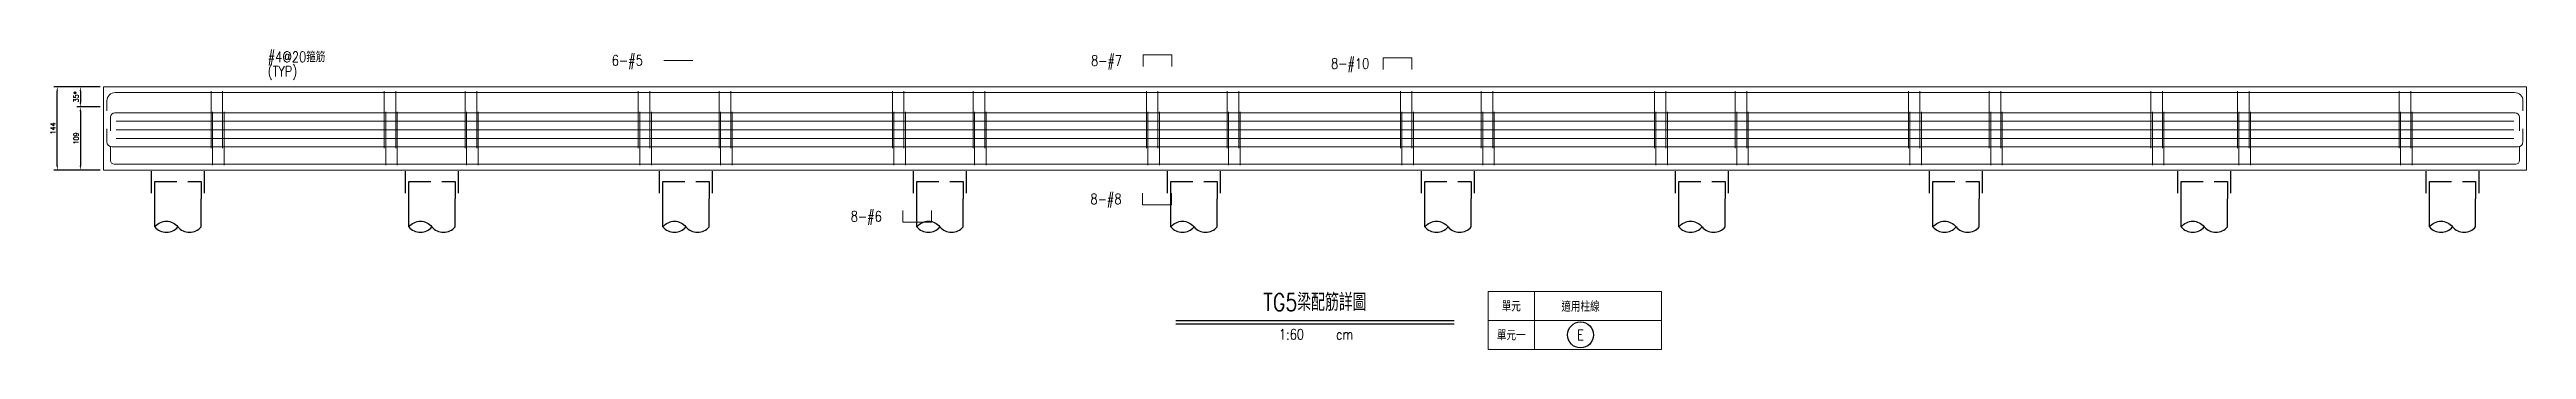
# Model space of a CAD drawing. Extents: x -4754 to 4976, y -19960 to 3841.
# Drawn here: x -359 to 3932, y -4199 to -3681 of the extents above; entities that cross this region are included whole.
import ezdxf
from ezdxf.enums import TextEntityAlignment as Align

# ---------------------------------------------------------------- set-up
doc = ezdxf.new("R2010")
doc.units = 0
doc.header["$LTSCALE"] = 3
doc.linetypes.add('DASHED', pattern=[19.05, 12.7, -6.35])
doc.layers.get('0').update_dxf_attribs({"linetype": 'CONTINUOUS'})
doc.layers.add('HB_0', color=7, linetype='CONTINUOUS', transparency=0.5)
for name, color, linetype in [('HB_DIM', 1, 'CONTINUOUS'), ('HB_SYMBOLS', 7, 'CONTINUOUS'), ('HB_TXT_CTEXT', 2, 'CONTINUOUS'), ('鋼筋', 3, 'CONTINUOUS')]:
    doc.layers.add(name, color=color, linetype=linetype)
doc.styles.get("Standard").update_dxf_attribs({"font": 'ROMANS.shx', "width": 0.8, "bigfont": 'chineset.shx'})
doc.dimstyles.new('30', dxfattribs={"dimscale": 3, "dimtxt": 3, "dimasz": 2.5, "dimexe": 2, "dimexo": 2, "dimgap": 1, "dimtad": 1, "dimdsep": 46, "dimtxsty": 'Standard', "dimcen": 0, "dimclrd": 256, "dimclre": 256, "dimclrt": 2, "dimadec": 0, "dimazin": 0, "dimtfac": 1, "dimtix": 1, "dimtmove": 2, "dimatfit": 3, "dimfxl": 1, "dimtolj": 1, "dimtzin": 0, "dimarcsym": 0})

msp = doc.modelspace()

# ---------------------------------------------------------------- texts
at = {"layer": 'HB_TXT_CTEXT', "linetype": 'Continuous', "width": 0.8}
for s, p in [('#4@20箍筋', (19.033, -3693.148, 35.225)), (' 6-#5', (605.173, -3699.302, 50)), (' 8-#7', (1435.327, -3699.802, -50)), ('(TYP)', (19.033, -3718.148, 35.225)), (' 8-#10', (1851.073, -3704.802, -38)), (' 8-#8', (1434.351, -3938.802, -50)), (' 8-#6', (1019.147, -3968.802, -50))]:
    msp.add_text(s, height=18, dxfattribs=at).set_placement(p, align=Align.MIDDLE_LEFT)
for s, p in [('單元', (2173.073, -4123.802)), ('適用柱線', (2293.073, -4123.802)), ('單元一', (2173.073, -4173.802))]:
    msp.add_text(s, height=18, dxfattribs=at).set_placement(p, align=Align.MIDDLE)

# ---------------------------------------------------------------- blocks, each defined once
blk = doc.blocks.new('pile_vertical')
at = {"color": 252, "linetype": 'DASHED'}
for p, q in [((-46, -40), (-46, 0)), ((46, -40), (46, 0))]:
    blk.add_line(p, q, dxfattribs=at)
at = {"linetype": 'Continuous'}
for p, q in [((-40, -98.1), (-40, -50)), ((40, -98.1), (40, -50))]:
    blk.add_line(p, q, dxfattribs=at)
at = {"color": 252, "linetype": 'DASHED'}
blk.add_lwpolyline([(-40, -50), (-40, -20), (40, -20), (40, -50)], dxfattribs=at)
at = {"linetype": 'Continuous'}
for points in [[(-40, -98.1, -0.48), (0, -98.1, 0.48), (40, -98.1, 0.48)], [(-40, -98.1, 0.48), (0, -98.1, 0.48)]]:
    blk.add_lwpolyline(points, format="xyb", dxfattribs=at)
blk = doc.blocks.new('*D147')
at = {"layer": 'HB_DIM', "linetype": 'Continuous', "lineweight": -2}
for p, q in [((-271.4, -3744.8), (-311.4, -3744.8)), ((-305.4, -3752.3), (-305.4, -3772.3)), ((-271.4, -3779.8), (-311.4, -3779.8))]:
    blk.add_line(p, q, dxfattribs=at)
at = {"layer": 'HB_DIM'}
for points in [[(-304.2, -3752.3), (-306.7, -3752.3), (-305.4, -3744.8)], [(-306.7, -3772.3), (-304.2, -3772.3), (-305.4, -3779.8)]]:
    blk.add_solid(points, dxfattribs=at)
at = {"layer": 'HB_DIM', "color": 2, "linetype": 'Continuous', "insert": (-312.9, -3762.3), "char_height": 9, "attachment_point": 5, "rotation": 90}
blk.add_mtext('\\A1;35*', dxfattribs=at)
blk = doc.blocks.new('*D148')
at = {"layer": 'HB_DIM', "linetype": 'Continuous', "lineweight": -2}
for p, q in [((-271.4, -3779.8), (-311.4, -3779.8)), ((-305.4, -3787.3), (-305.4, -3881.3)), ((-271.4, -3888.8), (-311.4, -3888.8))]:
    blk.add_line(p, q, dxfattribs=at)
at = {"layer": 'HB_DIM'}
for points in [[(-304.2, -3787.3), (-306.7, -3787.3), (-305.4, -3779.8)], [(-306.7, -3881.3), (-304.2, -3881.3), (-305.4, -3888.8)]]:
    blk.add_solid(points, dxfattribs=at)
at = {"layer": 'HB_DIM', "color": 2, "linetype": 'Continuous', "insert": (-312.9, -3834.3), "char_height": 9, "attachment_point": 5, "rotation": 90}
blk.add_mtext('\\A1;109', dxfattribs=at)
blk = doc.blocks.new('*D180')
at = {"layer": 'HB_DIM', "linetype": 'Continuous', "lineweight": -2}
for p, q in [((-281.4, -3744.8), (-351.4, -3744.8)), ((-345.4, -3881.3), (-345.4, -3752.3)), ((-281.4, -3888.8), (-351.4, -3888.8))]:
    blk.add_line(p, q, dxfattribs=at)
at = {"layer": 'HB_DIM'}
for points in [[(-344.2, -3752.3), (-346.7, -3752.3), (-345.4, -3744.8)], [(-346.7, -3881.3), (-344.2, -3881.3), (-345.4, -3888.8)]]:
    blk.add_solid(points, dxfattribs=at)
at = {"layer": 'HB_DIM', "color": 2, "linetype": 'Continuous', "insert": (-352.9, -3816.8), "char_height": 9, "attachment_point": 5, "rotation": 90}
blk.add_mtext('\\A1;144', dxfattribs=at)
blk = doc.blocks.new('title_beam')
at = {"color": 3, "linetype": 'Continuous'}
blk.add_line((-241.2, 0), (241.2, 0), dxfattribs=at)
at = {"color": 1, "linetype": 'Continuous'}
blk.add_line((-241.2, -6), (241.2, -6), dxfattribs=at)
at = {"color": 3, "linetype": 'Continuous', "width": 0.8}
blk.add_attdef('TITLE', text='', height=30, dxfattribs=at).set_placement((0, 33), align=Align.MIDDLE)
at = {"linetype": 'Continuous', "width": 0.8}
blk.add_attdef('SCALE', text='', height=18, dxfattribs=at).set_placement((-40.6, -24), align=Align.MIDDLE)
blk.add_attdef('CM', (36.5, -33), '', height=18, dxfattribs=at)
blk = doc.blocks.new('line_tag')
at = {"layer": 'HB_SYMBOLS', "color": 4, "linetype": 'Continuous'}
blk.add_circle((0, 0), 22.5, dxfattribs=at)
at = {"color": 4, "linetype": 'Continuous', "width": 0.8}
blk.add_attdef('A', text='', height=18, dxfattribs=at).set_placement((0, 0), align=Align.MIDDLE)

# ---------------------------------------------------------------- dimensions: what is measured, and where the dimension line sits
at = {"layer": 'HB_DIM', "linetype": 'Continuous'}
for base, p1, p2, picture, middle in [((-345.427, -3744.802), (-275.427, -3888.802), (-275.427, -3744.802), '*D180', (-352.927, -3816.802)), ((-305.427, -3888.802), (-265.427, -3779.802), (-265.427, -3888.802), '*D148', (-312.927, -3834.302))]:
    dim = msp.add_linear_dim(base=base, p1=p1, p2=p2, angle=90, dimstyle='30', override={"dimtad": 4, "dimdec": 0, "dimpost": '<>'}, dxfattribs=at)
    dim.commit()
    dim.dimension.update_dxf_attribs({"geometry": picture, "text_midpoint": middle})
dim = msp.add_linear_dim(base=(-305.427, -3779.802), p1=(-265.427, -3744.802), p2=(-265.427, -3779.802), angle=90, text='<>*', dimstyle='30', override={"dimtad": 4, "dimdec": 0, "dimpost": '<>'}, dxfattribs=at)
dim.commit()
dim.dimension.update_dxf_attribs({"geometry": '*D147', "text_midpoint": (-312.927, -3762.302)})

# ---------------------------------------------------------------- linework, layer by layer
at = {"layer": 'HB_0', "lineweight": 5}
msp.add_lwpolyline([(-265.427, -3888.802), (-265.427, -3744.802), (3931.573, -3744.802), (3931.573, -3888.802), (-265.427, -3888.802)], dxfattribs=at)
at = {"layer": 'HB_DIM', "color": 1, "linetype": 'Continuous'}
for points in [[(-58.967, -3753.148, 0, 1.25, 0), (-48.967, -3743.148, 0, 0, 0), (1.033, -3693.148, 0, 0, 0), (19.033, -3693.148, 0, 0, 0)], [(-56.427, -3788.648, 0, 1.25, 0), (-48.734, -3775.863, 0, 0, 0), (1.033, -3693.148, 0, 0, 0), (19.033, -3693.148, 0, 0, 0)], [(587.173, -3819.302, 0, 1.25, 0), (587.173, -3804.302, 0, 0, 0), (587.173, -3699.302, 0, 0, 0), (605.173, -3699.302, 0, 0, 0)], [(587.173, -3834.052, 0, 1.25, 0), (587.173, -3819.052, 0, 0, 0), (587.173, -3699.302, 0, 0, 0), (605.173, -3699.302, 0, 0, 0)], [(587.173, -3804.552, 0, 1.25, 0), (587.173, -3789.552, 0, 0, 0), (587.173, -3699.302, 0, 0, 0), (605.173, -3699.302, 0, 0, 0)], [(1417.327, -3789.802, 0, 1.25, 0), (1417.327, -3774.802, 0, 0, 0), (1417.327, -3699.802, 0, 0, 0), (1435.327, -3699.802, 0, 0, 0)], [(1833.073, -3754.802, 0, 1.25, 0), (1833.073, -3739.802, 0, 0, 0), (1833.073, -3704.802, 0, 0, 0), (1851.073, -3704.802, 0, 0, 0)], [(1416.351, -3848.802, 0, 1.25, 0), (1416.351, -3863.802, 0, 0, 0), (1416.351, -3938.802, 0, 0, 0), (1434.351, -3938.802, 0, 0, 0)], [(1001.147, -3878.802, 0, 1.25, 0), (1001.147, -3893.802, 0, 0, 0), (1001.147, -3968.802, 0, 0, 0), (1019.147, -3968.802, 0, 0, 0)]]:
    msp.add_lwpolyline(points, format="xyseb", dxfattribs=at)
at = {"layer": 'HB_TXT_CTEXT', "lineweight": 5}
msp.add_line((705.173, -3699.302, 50), (755.173, -3699.302, 50), dxfattribs=at)
at = {"layer": 'HB_TXT_CTEXT', "color": 4, "lineweight": 5, "true_color": 0x00ffff}
for p, q in [((2213.073, -4098.802), (2213.073, -4198.802)), ((2133.073, -4148.802), (2433.073, -4148.802))]:
    msp.add_line(p, q, dxfattribs=at)
msp.add_lwpolyline([(2133.073, -4098.802), (2133.073, -4198.802), (2433.073, -4198.802), (2433.073, -4098.802), (2133.073, -4098.802)], dxfattribs=at)
at = {"layer": 'HB_TXT_CTEXT', "lineweight": 5}
for points in [[(1535.327, -3709.802, -50), (1535.327, -3689.802, -50), (1585.327, -3689.802, -50), (1585.327, -3709.802, -50)], [(1951.073, -3714.802, -38), (1951.073, -3694.802, -38), (2001.073, -3694.802, -38), (2001.073, -3714.802, -38)], [(1534.351, -3928.802, -50), (1534.351, -3948.802, -50), (1584.351, -3948.802, -50), (1584.351, -3928.802, -50)], [(1119.147, -3958.802, -50), (1119.147, -3978.802, -50), (1169.147, -3978.802, -50), (1169.147, -3958.802, -50)]]:
    msp.add_polyline3d(points, dxfattribs=at)
at = {"layer": '鋼筋', "lineweight": 5}
for p, q in [((-259.427, -3786.412, -38), (-259.427, -3769.292, -38)), ((-259.427, -3786.412, -27.143), (-259.427, -3769.292, -27.143)), ((-259.427, -3786.412, -16.286), (-259.427, -3769.292, -16.286)), ((-259.427, -3786.412, -5.429), (-259.427, -3769.292, -5.429)), ((-259.427, -3786.412, 5.429), (-259.427, -3769.292, 5.429)), ((-259.427, -3786.412, 16.286), (-259.427, -3769.292, 16.286)), ((-259.427, -3786.412, 27.143), (-259.427, -3769.292, 27.143)), ((-259.427, -3786.412, 38), (-259.427, -3769.292, 38)), ((-244.937, -3754.802, -38), (3911.083, -3754.802, -38)), ((-244.937, -3754.802, -27.143), (3911.083, -3754.802, -27.143)), ((-244.937, -3754.802, -16.286), (3911.083, -3754.802, -16.286)), ((-244.937, -3754.802, -5.429), (3911.083, -3754.802, -5.429)), ((-244.937, -3754.802, 5.429), (3911.083, -3754.802, 5.429)), ((-244.937, -3754.802, 16.286), (3911.083, -3754.802, 16.286)), ((-244.937, -3754.802, 27.143), (3911.083, -3754.802, 27.143)), ((-244.937, -3754.802, 38), (3911.083, -3754.802, 38)), ((-78.967, -3763.352, 33.895), (-78.967, -3755.732, 33.895)), ((-78.967, -3755.732, 40.245), (-78.967, -3847.872, 40.245)), ((-78.967, -3847.872, -40.245), (-78.967, -3755.732, -40.245)), ((-78.967, -3755.732, -33.895), (-78.967, -3763.352, -33.895)), ((-58.967, -3763.352, 33.895), (-58.967, -3755.732, 33.895)), ((-58.967, -3755.732, 40.245), (-58.967, -3847.872, 40.245)), ((-58.967, -3847.872, -40.245), (-58.967, -3755.732, -40.245)), ((-58.967, -3755.732, -33.895), (-58.967, -3763.352, -33.895)), ((221.033, -3763.352, 33.895), (221.033, -3755.732, 33.895)), ((221.033, -3755.732, 40.245), (221.033, -3847.872, 40.245)), ((221.033, -3847.872, -40.245), (221.033, -3755.732, -40.245)), ((221.033, -3755.732, -33.895), (221.033, -3763.352, -33.895)), ((241.033, -3763.352, 33.895), (241.033, -3755.732, 33.895)), ((241.033, -3755.732, 40.245), (241.033, -3847.872, 40.245)), ((241.033, -3847.872, -40.245), (241.033, -3755.732, -40.245)), ((241.033, -3755.732, -33.895), (241.033, -3763.352, -33.895)), ((361.033, -3763.352, 33.895), (361.033, -3755.732, 33.895)), ((361.033, -3755.732, 40.245), (361.033, -3847.872, 40.245)), ((361.033, -3847.872, -40.245), (361.033, -3755.732, -40.245)), ((361.033, -3755.732, -33.895), (361.033, -3763.352, -33.895)), ((381.033, -3763.352, 33.895), (381.033, -3755.732, 33.895)), ((381.033, -3755.732, 40.245), (381.033, -3847.872, 40.245)), ((381.033, -3847.872, -40.245), (381.033, -3755.732, -40.245)), ((381.033, -3755.732, -33.895), (381.033, -3763.352, -33.895)), ((661.033, -3763.352, 33.895), (661.033, -3755.732, 33.895)), ((661.033, -3755.732, 40.245), (661.033, -3847.872, 40.245)), ((661.033, -3847.872, -40.245), (661.033, -3755.732, -40.245)), ((661.033, -3755.732, -33.895), (661.033, -3763.352, -33.895)), ((681.033, -3763.352, 33.895), (681.033, -3755.732, 33.895)), ((681.033, -3755.732, 40.245), (681.033, -3847.872, 40.245)), ((681.033, -3847.872, -40.245), (681.033, -3755.732, -40.245)), ((681.033, -3755.732, -33.895), (681.033, -3763.352, -33.895)), ((801.033, -3763.352, 33.895), (801.033, -3755.732, 33.895)), ((801.033, -3755.732, 40.245), (801.033, -3847.872, 40.245)), ((801.033, -3847.872, -40.245), (801.033, -3755.732, -40.245)), ((801.033, -3755.732, -33.895), (801.033, -3763.352, -33.895)), ((821.033, -3763.352, 33.895), (821.033, -3755.732, 33.895)), ((821.033, -3755.732, 40.245), (821.033, -3847.872, 40.245)), ((821.033, -3847.872, -40.245), (821.033, -3755.732, -40.245)), ((821.033, -3755.732, -33.895), (821.033, -3763.352, -33.895)), ((1101.033, -3763.352, 33.895), (1101.033, -3755.732, 33.895)), ((1101.033, -3755.732, 40.245), (1101.033, -3847.872, 40.245)), ((1101.033, -3847.872, -40.245), (1101.033, -3755.732, -40.245)), ((1101.033, -3755.732, -33.895), (1101.033, -3763.352, -33.895)), ((1121.033, -3763.352, 33.895), (1121.033, -3755.732, 33.895)), ((1121.033, -3755.732, 40.245), (1121.033, -3847.872, 40.245)), ((1121.033, -3847.872, -40.245), (1121.033, -3755.732, -40.245)), ((1121.033, -3755.732, -33.895), (1121.033, -3763.352, -33.895)), ((1241.033, -3763.352, 33.895), (1241.033, -3755.732, 33.895)), ((1241.033, -3755.732, 40.245), (1241.033, -3847.872, 40.245)), ((1241.033, -3847.872, -40.245), (1241.033, -3755.732, -40.245)), ((1241.033, -3755.732, -33.895), (1241.033, -3763.352, -33.895)), ((1261.033, -3763.352, 33.895), (1261.033, -3755.732, 33.895)), ((1261.033, -3755.732, 40.245), (1261.033, -3847.872, 40.245)), ((1261.033, -3847.872, -40.245), (1261.033, -3755.732, -40.245)), ((1261.033, -3755.732, -33.895), (1261.033, -3763.352, -33.895)), ((1541.033, -3763.352, 33.895), (1541.033, -3755.732, 33.895)), ((1541.033, -3755.732, 40.245), (1541.033, -3847.872, 40.245)), ((1541.033, -3847.872, -40.245), (1541.033, -3755.732, -40.245)), ((1541.033, -3755.732, -33.895), (1541.033, -3763.352, -33.895)), ((1561.033, -3763.352, 33.895), (1561.033, -3755.732, 33.895)), ((1561.033, -3755.732, 40.245), (1561.033, -3847.872, 40.245)), ((1561.033, -3847.872, -40.245), (1561.033, -3755.732, -40.245)), ((1561.033, -3755.732, -33.895), (1561.033, -3763.352, -33.895)), ((1681.033, -3763.352, 33.895), (1681.033, -3755.732, 33.895)), ((1681.033, -3755.732, 40.245), (1681.033, -3847.872, 40.245)), ((1681.033, -3847.872, -40.245), (1681.033, -3755.732, -40.245)), ((1681.033, -3755.732, -33.895), (1681.033, -3763.352, -33.895)), ((1701.033, -3763.352, 33.895), (1701.033, -3755.732, 33.895)), ((1701.033, -3755.732, 40.245), (1701.033, -3847.872, 40.245)), ((1701.033, -3847.872, -40.245), (1701.033, -3755.732, -40.245)), ((1701.033, -3755.732, -33.895), (1701.033, -3763.352, -33.895)), ((1981.033, -3763.352, 33.895), (1981.033, -3755.732, 33.895)), ((1981.033, -3755.732, 40.245), (1981.033, -3847.872, 40.245)), ((1981.033, -3847.872, -40.245), (1981.033, -3755.732, -40.245)), ((1981.033, -3755.732, -33.895), (1981.033, -3763.352, -33.895)), ((2001.033, -3763.352, 33.895), (2001.033, -3755.732, 33.895)), ((2001.033, -3755.732, 40.245), (2001.033, -3847.872, 40.245)), ((2001.033, -3847.872, -40.245), (2001.033, -3755.732, -40.245)), ((2001.033, -3755.732, -33.895), (2001.033, -3763.352, -33.895)), ((2121.033, -3763.352, 33.895), (2121.033, -3755.732, 33.895)), ((2121.033, -3755.732, 40.245), (2121.033, -3847.872, 40.245)), ((2121.033, -3847.872, -40.245), (2121.033, -3755.732, -40.245)), ((2121.033, -3755.732, -33.895), (2121.033, -3763.352, -33.895)), ((2141.033, -3763.352, 33.895), (2141.033, -3755.732, 33.895)), ((2141.033, -3755.732, 40.245), (2141.033, -3847.872, 40.245)), ((2141.033, -3847.872, -40.245), (2141.033, -3755.732, -40.245)), ((2141.033, -3755.732, -33.895), (2141.033, -3763.352, -33.895)), ((2421.033, -3763.352, 33.895), (2421.033, -3755.732, 33.895)), ((2421.033, -3755.732, 40.245), (2421.033, -3847.872, 40.245)), ((2421.033, -3847.872, -40.245), (2421.033, -3755.732, -40.245)), ((2421.033, -3755.732, -33.895), (2421.033, -3763.352, -33.895)), ((2441.033, -3763.352, 33.895), (2441.033, -3755.732, 33.895)), ((2441.033, -3755.732, 40.245), (2441.033, -3847.872, 40.245)), ((2441.033, -3847.872, -40.245), (2441.033, -3755.732, -40.245)), ((2441.033, -3755.732, -33.895), (2441.033, -3763.352, -33.895)), ((2561.033, -3763.352, 33.895), (2561.033, -3755.732, 33.895)), ((2561.033, -3755.732, 40.245), (2561.033, -3847.872, 40.245)), ((2561.033, -3847.872, -40.245), (2561.033, -3755.732, -40.245)), ((2561.033, -3755.732, -33.895), (2561.033, -3763.352, -33.895)), ((2581.033, -3763.352, 33.895), (2581.033, -3755.732, 33.895)), ((2581.033, -3755.732, 40.245), (2581.033, -3847.872, 40.245)), ((2581.033, -3847.872, -40.245), (2581.033, -3755.732, -40.245)), ((2581.033, -3755.732, -33.895), (2581.033, -3763.352, -33.895)), ((2861.033, -3763.352, 33.895), (2861.033, -3755.732, 33.895)), ((2861.033, -3755.732, 40.245), (2861.033, -3847.872, 40.245)), ((2861.033, -3847.872, -40.245), (2861.033, -3755.732, -40.245)), ((2861.033, -3755.732, -33.895), (2861.033, -3763.352, -33.895)), ((2881.033, -3763.352, 33.895), (2881.033, -3755.732, 33.895)), ((2881.033, -3755.732, 40.245), (2881.033, -3847.872, 40.245)), ((2881.033, -3847.872, -40.245), (2881.033, -3755.732, -40.245)), ((2881.033, -3755.732, -33.895), (2881.033, -3763.352, -33.895)), ((3001.033, -3763.352, 33.895), (3001.033, -3755.732, 33.895)), ((3001.033, -3755.732, 40.245), (3001.033, -3847.872, 40.245)), ((3001.033, -3847.872, -40.245), (3001.033, -3755.732, -40.245)), ((3001.033, -3755.732, -33.895), (3001.033, -3763.352, -33.895)), ((3021.033, -3763.352, 33.895), (3021.033, -3755.732, 33.895)), ((3021.033, -3755.732, 40.245), (3021.033, -3847.872, 40.245)), ((3021.033, -3847.872, -40.245), (3021.033, -3755.732, -40.245)), ((3021.033, -3755.732, -33.895), (3021.033, -3763.352, -33.895)), ((3281.033, -3763.352, 33.895), (3281.033, -3755.732, 33.895)), ((3281.033, -3755.732, 40.245), (3281.033, -3847.872, 40.245)), ((3281.033, -3847.872, -40.245), (3281.033, -3755.732, -40.245)), ((3281.033, -3755.732, -33.895), (3281.033, -3763.352, -33.895)), ((3301.033, -3763.352, 33.895), (3301.033, -3755.732, 33.895)), ((3301.033, -3755.732, 40.245), (3301.033, -3847.872, 40.245)), ((3301.033, -3847.872, -40.245), (3301.033, -3755.732, -40.245)), ((3301.033, -3755.732, -33.895), (3301.033, -3763.352, -33.895)), ((3431.033, -3763.352, 33.895), (3431.033, -3755.732, 33.895)), ((3431.033, -3755.732, 40.245), (3431.033, -3847.872, 40.245)), ((3431.033, -3847.872, -40.245), (3431.033, -3755.732, -40.245)), ((3431.033, -3755.732, -33.895), (3431.033, -3763.352, -33.895)), ((3451.033, -3763.352, 33.895), (3451.033, -3755.732, 33.895)), ((3451.033, -3755.732, 40.245), (3451.033, -3847.872, 40.245)), ((3451.033, -3847.872, -40.245), (3451.033, -3755.732, -40.245)), ((3451.033, -3755.732, -33.895), (3451.033, -3763.352, -33.895)), ((3711.033, -3763.352, 33.895), (3711.033, -3755.732, 33.895)), ((3711.033, -3755.732, 40.245), (3711.033, -3847.872, 40.245)), ((3711.033, -3847.872, -40.245), (3711.033, -3755.732, -40.245)), ((3711.033, -3755.732, -33.895), (3711.033, -3763.352, -33.895)), ((3731.033, -3763.352, 33.895), (3731.033, -3755.732, 33.895)), ((3731.033, -3755.732, 40.245), (3731.033, -3847.872, 40.245)), ((3731.033, -3847.872, -40.245), (3731.033, -3755.732, -40.245)), ((3731.033, -3755.732, -33.895), (3731.033, -3763.352, -33.895)), ((3925.573, -3769.292, -38), (3925.573, -3786.412, -38)), ((3925.573, -3769.292, -27.143), (3925.573, -3786.412, -27.143)), ((3925.573, -3769.292, -16.286), (3925.573, -3786.412, -16.286)), ((3925.573, -3769.292, -5.429), (3925.573, -3786.412, -5.429)), ((3925.573, -3769.292, 5.429), (3925.573, -3786.412, 5.429)), ((3925.573, -3769.292, 16.286), (3925.573, -3786.412, 16.286)), ((3925.573, -3769.292, 27.143), (3925.573, -3786.412, 27.143)), ((3925.573, -3769.292, 38), (3925.573, -3786.412, 38)), ((-259.427, -3817.532, -50), (-259.427, -3839.912, -50)), ((-259.427, -3817.532, -35.714), (-259.427, -3839.912, -35.714)), ((-259.427, -3817.532, -21.429), (-259.427, -3839.912, -21.429)), ((-259.427, -3817.532, -7.143), (-259.427, -3839.912, -7.143)), ((-259.427, -3817.532, 7.143), (-259.427, -3839.912, 7.143)), ((-259.427, -3817.532, 21.429), (-259.427, -3839.912, 21.429)), ((-259.427, -3817.532, 35.714), (-259.427, -3839.912, 35.714)), ((-259.427, -3817.532, 50), (-259.427, -3839.912, 50)), ((-253.427, -3820.912, -50), (-253.427, -3797.572, -50)), ((-253.427, -3820.912, -35.714), (-253.427, -3797.572, -35.714)), ((-253.427, -3820.912, -21.429), (-253.427, -3797.572, -21.429)), ((-253.427, -3820.912, -7.143), (-253.427, -3797.572, -7.143)), ((-253.427, -3820.912, 7.143), (-253.427, -3797.572, 7.143)), ((-253.427, -3820.912, 21.429), (-253.427, -3797.572, 21.429)), ((-253.427, -3820.912, 35.714), (-253.427, -3797.572, 35.714)), ((-253.427, -3820.912, 50), (-253.427, -3797.572, 50)), ((-245.657, -3789.802, -50), (3911.803, -3789.802, -50)), ((-245.657, -3789.802, -35.714), (3911.803, -3789.802, -35.714)), ((-245.657, -3789.802, -21.429), (3911.803, -3789.802, -21.429)), ((-245.657, -3789.802, -7.143), (3911.803, -3789.802, -7.143)), ((-245.657, -3789.802, 7.143), (3911.803, -3789.802, 7.143)), ((-245.657, -3789.802, 21.429), (3911.803, -3789.802, 21.429)), ((-245.657, -3789.802, 35.714), (3911.803, -3789.802, 35.714)), ((-245.657, -3789.802, 50), (3911.803, -3789.802, 50)), ((-243.427, -3804.552, -50), (3909.573, -3804.552, -50)), ((-243.427, -3804.552, 50), (3909.573, -3804.552, 50)), ((-76.427, -3798.852, 45.395), (-76.427, -3791.232, 45.395)), ((-76.427, -3791.232, 51.745), (-76.427, -3877.372, 51.745)), ((-76.427, -3877.372, -51.745), (-76.427, -3791.232, -51.745)), ((-76.427, -3791.232, -45.395), (-76.427, -3798.852, -45.395)), ((-56.427, -3798.852, 45.395), (-56.427, -3791.232, 45.395)), ((-56.427, -3791.232, 51.745), (-56.427, -3877.372, 51.745)), ((-56.427, -3877.372, -51.745), (-56.427, -3791.232, -51.745)), ((-56.427, -3791.232, -45.395), (-56.427, -3798.852, -45.395)), ((223.573, -3798.852, 45.395), (223.573, -3791.232, 45.395)), ((223.573, -3791.232, 51.745), (223.573, -3877.372, 51.745)), ((223.573, -3877.372, -51.745), (223.573, -3791.232, -51.745)), ((223.573, -3791.232, -45.395), (223.573, -3798.852, -45.395)), ((243.573, -3798.852, 45.395), (243.573, -3791.232, 45.395)), ((243.573, -3791.232, 51.745), (243.573, -3877.372, 51.745)), ((243.573, -3877.372, -51.745), (243.573, -3791.232, -51.745)), ((243.573, -3791.232, -45.395), (243.573, -3798.852, -45.395)), ((363.573, -3798.852, 45.395), (363.573, -3791.232, 45.395)), ((363.573, -3791.232, 51.745), (363.573, -3877.372, 51.745)), ((363.573, -3877.372, -51.745), (363.573, -3791.232, -51.745)), ((363.573, -3791.232, -45.395), (363.573, -3798.852, -45.395)), ((383.573, -3798.852, 45.395), (383.573, -3791.232, 45.395)), ((383.573, -3791.232, 51.745), (383.573, -3877.372, 51.745)), ((383.573, -3877.372, -51.745), (383.573, -3791.232, -51.745)), ((383.573, -3791.232, -45.395), (383.573, -3798.852, -45.395)), ((663.573, -3798.852, 45.395), (663.573, -3791.232, 45.395)), ((663.573, -3791.232, 51.745), (663.573, -3877.372, 51.745)), ((663.573, -3877.372, -51.745), (663.573, -3791.232, -51.745)), ((663.573, -3791.232, -45.395), (663.573, -3798.852, -45.395)), ((683.573, -3798.852, 45.395), (683.573, -3791.232, 45.395)), ((683.573, -3791.232, 51.745), (683.573, -3877.372, 51.745)), ((683.573, -3877.372, -51.745), (683.573, -3791.232, -51.745)), ((683.573, -3791.232, -45.395), (683.573, -3798.852, -45.395)), ((803.573, -3798.852, 45.395), (803.573, -3791.232, 45.395)), ((803.573, -3791.232, 51.745), (803.573, -3877.372, 51.745)), ((803.573, -3877.372, -51.745), (803.573, -3791.232, -51.745)), ((803.573, -3791.232, -45.395), (803.573, -3798.852, -45.395)), ((823.573, -3798.852, 45.395), (823.573, -3791.232, 45.395)), ((823.573, -3791.232, 51.745), (823.573, -3877.372, 51.745)), ((823.573, -3877.372, -51.745), (823.573, -3791.232, -51.745)), ((823.573, -3791.232, -45.395), (823.573, -3798.852, -45.395)), ((1103.573, -3798.852, 45.395), (1103.573, -3791.232, 45.395)), ((1103.573, -3791.232, 51.745), (1103.573, -3877.372, 51.745)), ((1103.573, -3877.372, -51.745), (1103.573, -3791.232, -51.745)), ((1103.573, -3791.232, -45.395), (1103.573, -3798.852, -45.395)), ((1123.573, -3798.852, 45.395), (1123.573, -3791.232, 45.395)), ((1123.573, -3791.232, 51.745), (1123.573, -3877.372, 51.745)), ((1123.573, -3877.372, -51.745), (1123.573, -3791.232, -51.745)), ((1123.573, -3791.232, -45.395), (1123.573, -3798.852, -45.395)), ((1243.573, -3798.852, 45.395), (1243.573, -3791.232, 45.395)), ((1243.573, -3791.232, 51.745), (1243.573, -3877.372, 51.745)), ((1243.573, -3877.372, -51.745), (1243.573, -3791.232, -51.745)), ((1243.573, -3791.232, -45.395), (1243.573, -3798.852, -45.395)), ((1263.573, -3798.852, 45.395), (1263.573, -3791.232, 45.395)), ((1263.573, -3791.232, 51.745), (1263.573, -3877.372, 51.745)), ((1263.573, -3877.372, -51.745), (1263.573, -3791.232, -51.745)), ((1263.573, -3791.232, -45.395), (1263.573, -3798.852, -45.395)), ((1543.573, -3798.852, 45.395), (1543.573, -3791.232, 45.395)), ((1543.573, -3791.232, 51.745), (1543.573, -3877.372, 51.745)), ((1543.573, -3877.372, -51.745), (1543.573, -3791.232, -51.745)), ((1543.573, -3791.232, -45.395), (1543.573, -3798.852, -45.395)), ((1563.573, -3798.852, 45.395), (1563.573, -3791.232, 45.395)), ((1563.573, -3791.232, 51.745), (1563.573, -3877.372, 51.745)), ((1563.573, -3877.372, -51.745), (1563.573, -3791.232, -51.745)), ((1563.573, -3791.232, -45.395), (1563.573, -3798.852, -45.395)), ((1683.573, -3798.852, 45.395), (1683.573, -3791.232, 45.395)), ((1683.573, -3791.232, 51.745), (1683.573, -3877.372, 51.745)), ((1683.573, -3877.372, -51.745), (1683.573, -3791.232, -51.745)), ((1683.573, -3791.232, -45.395), (1683.573, -3798.852, -45.395)), ((1703.573, -3798.852, 45.395), (1703.573, -3791.232, 45.395)), ((1703.573, -3791.232, 51.745), (1703.573, -3877.372, 51.745)), ((1703.573, -3877.372, -51.745), (1703.573, -3791.232, -51.745)), ((1703.573, -3791.232, -45.395), (1703.573, -3798.852, -45.395)), ((1983.573, -3798.852, 45.395), (1983.573, -3791.232, 45.395)), ((1983.573, -3791.232, 51.745), (1983.573, -3877.372, 51.745)), ((1983.573, -3877.372, -51.745), (1983.573, -3791.232, -51.745)), ((1983.573, -3791.232, -45.395), (1983.573, -3798.852, -45.395)), ((2003.573, -3798.852, 45.395), (2003.573, -3791.232, 45.395)), ((2003.573, -3791.232, 51.745), (2003.573, -3877.372, 51.745)), ((2003.573, -3877.372, -51.745), (2003.573, -3791.232, -51.745)), ((2003.573, -3791.232, -45.395), (2003.573, -3798.852, -45.395)), ((2123.573, -3798.852, 45.395), (2123.573, -3791.232, 45.395)), ((2123.573, -3791.232, 51.745), (2123.573, -3877.372, 51.745)), ((2123.573, -3877.372, -51.745), (2123.573, -3791.232, -51.745)), ((2123.573, -3791.232, -45.395), (2123.573, -3798.852, -45.395)), ((2143.573, -3798.852, 45.395), (2143.573, -3791.232, 45.395)), ((2143.573, -3791.232, 51.745), (2143.573, -3877.372, 51.745)), ((2143.573, -3877.372, -51.745), (2143.573, -3791.232, -51.745)), ((2143.573, -3791.232, -45.395), (2143.573, -3798.852, -45.395)), ((2423.573, -3798.852, 45.395), (2423.573, -3791.232, 45.395)), ((2423.573, -3791.232, 51.745), (2423.573, -3877.372, 51.745)), ((2423.573, -3877.372, -51.745), (2423.573, -3791.232, -51.745)), ((2423.573, -3791.232, -45.395), (2423.573, -3798.852, -45.395)), ((2443.573, -3798.852, 45.395), (2443.573, -3791.232, 45.395)), ((2443.573, -3791.232, 51.745), (2443.573, -3877.372, 51.745)), ((2443.573, -3877.372, -51.745), (2443.573, -3791.232, -51.745)), ((2443.573, -3791.232, -45.395), (2443.573, -3798.852, -45.395)), ((2563.573, -3798.852, 45.395), (2563.573, -3791.232, 45.395)), ((2563.573, -3791.232, 51.745), (2563.573, -3877.372, 51.745)), ((2563.573, -3877.372, -51.745), (2563.573, -3791.232, -51.745)), ((2563.573, -3791.232, -45.395), (2563.573, -3798.852, -45.395)), ((2583.573, -3798.852, 45.395), (2583.573, -3791.232, 45.395)), ((2583.573, -3791.232, 51.745), (2583.573, -3877.372, 51.745)), ((2583.573, -3877.372, -51.745), (2583.573, -3791.232, -51.745)), ((2583.573, -3791.232, -45.395), (2583.573, -3798.852, -45.395)), ((2863.573, -3798.852, 45.395), (2863.573, -3791.232, 45.395)), ((2863.573, -3791.232, 51.745), (2863.573, -3877.372, 51.745)), ((2863.573, -3877.372, -51.745), (2863.573, -3791.232, -51.745)), ((2863.573, -3791.232, -45.395), (2863.573, -3798.852, -45.395)), ((2883.573, -3798.852, 45.395), (2883.573, -3791.232, 45.395)), ((2883.573, -3791.232, 51.745), (2883.573, -3877.372, 51.745)), ((2883.573, -3877.372, -51.745), (2883.573, -3791.232, -51.745)), ((2883.573, -3791.232, -45.395), (2883.573, -3798.852, -45.395)), ((3003.573, -3798.852, 45.395), (3003.573, -3791.232, 45.395)), ((3003.573, -3791.232, 51.745), (3003.573, -3877.372, 51.745)), ((3003.573, -3877.372, -51.745), (3003.573, -3791.232, -51.745)), ((3003.573, -3791.232, -45.395), (3003.573, -3798.852, -45.395)), ((3023.573, -3798.852, 45.395), (3023.573, -3791.232, 45.395)), ((3023.573, -3791.232, 51.745), (3023.573, -3877.372, 51.745)), ((3023.573, -3877.372, -51.745), (3023.573, -3791.232, -51.745)), ((3023.573, -3791.232, -45.395), (3023.573, -3798.852, -45.395)), ((3283.573, -3798.852, 45.395), (3283.573, -3791.232, 45.395)), ((3283.573, -3791.232, 51.745), (3283.573, -3877.372, 51.745)), ((3283.573, -3877.372, -51.745), (3283.573, -3791.232, -51.745)), ((3283.573, -3791.232, -45.395), (3283.573, -3798.852, -45.395)), ((3303.573, -3798.852, 45.395), (3303.573, -3791.232, 45.395)), ((3303.573, -3791.232, 51.745), (3303.573, -3877.372, 51.745)), ((3303.573, -3877.372, -51.745), (3303.573, -3791.232, -51.745)), ((3303.573, -3791.232, -45.395), (3303.573, -3798.852, -45.395)), ((3433.573, -3798.852, 45.395), (3433.573, -3791.232, 45.395)), ((3433.573, -3791.232, 51.745), (3433.573, -3877.372, 51.745)), ((3433.573, -3877.372, -51.745), (3433.573, -3791.232, -51.745)), ((3433.573, -3791.232, -45.395), (3433.573, -3798.852, -45.395)), ((3453.573, -3798.852, 45.395), (3453.573, -3791.232, 45.395)), ((3453.573, -3791.232, 51.745), (3453.573, -3877.372, 51.745)), ((3453.573, -3877.372, -51.745), (3453.573, -3791.232, -51.745)), ((3453.573, -3791.232, -45.395), (3453.573, -3798.852, -45.395)), ((3713.573, -3798.852, 45.395), (3713.573, -3791.232, 45.395)), ((3713.573, -3791.232, 51.745), (3713.573, -3877.372, 51.745)), ((3713.573, -3877.372, -51.745), (3713.573, -3791.232, -51.745)), ((3713.573, -3791.232, -45.395), (3713.573, -3798.852, -45.395)), ((3733.573, -3798.852, 45.395), (3733.573, -3791.232, 45.395)), ((3733.573, -3791.232, 51.745), (3733.573, -3877.372, 51.745)), ((3733.573, -3877.372, -51.745), (3733.573, -3791.232, -51.745)), ((3733.573, -3791.232, -45.395), (3733.573, -3798.852, -45.395)), ((3919.573, -3797.572, -50), (3919.573, -3820.912, -50)), ((3919.573, -3797.572, -35.714), (3919.573, -3820.912, -35.714)), ((3919.573, -3797.572, -21.429), (3919.573, -3820.912, -21.429)), ((3919.573, -3797.572, -7.143), (3919.573, -3820.912, -7.143)), ((3919.573, -3797.572, 7.143), (3919.573, -3820.912, 7.143)), ((3919.573, -3797.572, 21.429), (3919.573, -3820.912, 21.429)), ((3919.573, -3797.572, 35.714), (3919.573, -3820.912, 35.714)), ((3919.573, -3797.572, 50), (3919.573, -3820.912, 50)), ((3925.573, -3839.912, -50), (3925.573, -3817.532, -50)), ((3925.573, -3839.912, -35.714), (3925.573, -3817.532, -35.714)), ((3925.573, -3839.912, -21.429), (3925.573, -3817.532, -21.429)), ((3925.573, -3839.912, -7.143), (3925.573, -3817.532, -7.143)), ((3925.573, -3839.912, 7.143), (3925.573, -3817.532, 7.143)), ((3925.573, -3839.912, 21.429), (3925.573, -3817.532, 21.429)), ((3925.573, -3839.912, 35.714), (3925.573, -3817.532, 35.714)), ((3925.573, -3839.912, 50), (3925.573, -3817.532, 50)), ((-253.427, -3847.847, -50), (-253.427, -3872.117, -50)), ((-253.427, -3847.847, -35.714), (-253.427, -3872.117, -35.714)), ((-253.427, -3847.847, -21.429), (-253.427, -3872.117, -21.429)), ((-253.427, -3847.847, -7.143), (-253.427, -3872.117, -7.143)), ((-253.427, -3847.847, 7.143), (-253.427, -3872.117, 7.143)), ((-253.427, -3847.847, 21.429), (-253.427, -3872.117, 21.429)), ((-253.427, -3847.847, 35.714), (-253.427, -3872.117, 35.714)), ((-253.427, -3847.847, 50), (-253.427, -3872.117, 50)), ((-250.537, -3848.802, -50), (3916.683, -3848.802, -50)), ((-250.537, -3848.802, -35.714), (3916.683, -3848.802, -35.714)), ((-250.537, -3848.802, -21.429), (3916.683, -3848.802, -21.429)), ((-250.537, -3848.802, -7.143), (3916.683, -3848.802, -7.143)), ((-250.537, -3848.802, 7.143), (3916.683, -3848.802, 7.143)), ((-250.537, -3848.802, 21.429), (3916.683, -3848.802, 21.429)), ((-250.537, -3848.802, 35.714), (3916.683, -3848.802, 35.714)), ((-250.537, -3848.802, 50), (3916.683, -3848.802, 50)), ((-243.427, -3819.302, -50), (3909.573, -3819.302, -50)), ((-243.427, -3819.302, 50), (3909.573, -3819.302, 50)), ((-243.427, -3834.052, -50), (3909.573, -3834.052, -50)), ((-243.427, -3834.052, 50), (3909.573, -3834.052, 50)), ((-78.967, -3851.047, 37.07), (-78.967, -3851.047, -37.07)), ((-58.967, -3851.047, 37.07), (-58.967, -3851.047, -37.07)), ((221.033, -3851.047, 37.07), (221.033, -3851.047, -37.07)), ((241.033, -3851.047, 37.07), (241.033, -3851.047, -37.07)), ((361.033, -3851.047, 37.07), (361.033, -3851.047, -37.07)), ((381.033, -3851.047, 37.07), (381.033, -3851.047, -37.07)), ((661.033, -3851.047, 37.07), (661.033, -3851.047, -37.07)), ((681.033, -3851.047, 37.07), (681.033, -3851.047, -37.07)), ((801.033, -3851.047, 37.07), (801.033, -3851.047, -37.07)), ((821.033, -3851.047, 37.07), (821.033, -3851.047, -37.07)), ((1101.033, -3851.047, 37.07), (1101.033, -3851.047, -37.07)), ((1121.033, -3851.047, 37.07), (1121.033, -3851.047, -37.07)), ((1241.033, -3851.047, 37.07), (1241.033, -3851.047, -37.07)), ((1261.033, -3851.047, 37.07), (1261.033, -3851.047, -37.07)), ((1541.033, -3851.047, 37.07), (1541.033, -3851.047, -37.07)), ((1561.033, -3851.047, 37.07), (1561.033, -3851.047, -37.07)), ((1681.033, -3851.047, 37.07), (1681.033, -3851.047, -37.07)), ((1701.033, -3851.047, 37.07), (1701.033, -3851.047, -37.07)), ((1981.033, -3851.047, 37.07), (1981.033, -3851.047, -37.07)), ((2001.033, -3851.047, 37.07), (2001.033, -3851.047, -37.07)), ((2121.033, -3851.047, 37.07), (2121.033, -3851.047, -37.07)), ((2141.033, -3851.047, 37.07), (2141.033, -3851.047, -37.07)), ((2421.033, -3851.047, 37.07), (2421.033, -3851.047, -37.07)), ((2441.033, -3851.047, 37.07), (2441.033, -3851.047, -37.07)), ((2561.033, -3851.047, 37.07), (2561.033, -3851.047, -37.07)), ((2581.033, -3851.047, 37.07), (2581.033, -3851.047, -37.07)), ((2861.033, -3851.047, 37.07), (2861.033, -3851.047, -37.07)), ((2881.033, -3851.047, 37.07), (2881.033, -3851.047, -37.07)), ((3001.033, -3851.047, 37.07), (3001.033, -3851.047, -37.07)), ((3021.033, -3851.047, 37.07), (3021.033, -3851.047, -37.07)), ((3281.033, -3851.047, 37.07), (3281.033, -3851.047, -37.07)), ((3301.033, -3851.047, 37.07), (3301.033, -3851.047, -37.07)), ((3431.033, -3851.047, 37.07), (3431.033, -3851.047, -37.07)), ((3451.033, -3851.047, 37.07), (3451.033, -3851.047, -37.07)), ((3711.033, -3851.047, 37.07), (3711.033, -3851.047, -37.07)), ((3731.033, -3851.047, 37.07), (3731.033, -3851.047, -37.07)), ((3919.573, -3872.117, -50), (3919.573, -3847.847, -50)), ((3919.573, -3872.117, -35.714), (3919.573, -3847.847, -35.714)), ((3919.573, -3872.117, -21.429), (3919.573, -3847.847, -21.429)), ((3919.573, -3872.117, -7.143), (3919.573, -3847.847, -7.143)), ((3919.573, -3872.117, 7.143), (3919.573, -3847.847, 7.143)), ((3919.573, -3872.117, 21.429), (3919.573, -3847.847, 21.429)), ((3919.573, -3872.117, 35.714), (3919.573, -3847.847, 35.714)), ((3919.573, -3872.117, 50), (3919.573, -3847.847, 50)), ((-246.742, -3878.802, -50), (3912.888, -3878.802, -50)), ((-246.742, -3878.802, -35.714), (3912.888, -3878.802, -35.714)), ((-246.742, -3878.802, -21.429), (3912.888, -3878.802, -21.429)), ((-246.742, -3878.802, -7.143), (3912.888, -3878.802, -7.143)), ((-246.742, -3878.802, 7.143), (3912.888, -3878.802, 7.143)), ((-246.742, -3878.802, 21.429), (3912.888, -3878.802, 21.429)), ((-246.742, -3878.802, 35.714), (3912.888, -3878.802, 35.714)), ((-246.742, -3878.802, 50), (3912.888, -3878.802, 50)), ((-76.427, -3880.547, 48.57), (-76.427, -3880.547, -48.57)), ((-56.427, -3880.547, 48.57), (-56.427, -3880.547, -48.57)), ((223.573, -3880.547, 48.57), (223.573, -3880.547, -48.57)), ((243.573, -3880.547, 48.57), (243.573, -3880.547, -48.57)), ((363.573, -3880.547, 48.57), (363.573, -3880.547, -48.57)), ((383.573, -3880.547, 48.57), (383.573, -3880.547, -48.57)), ((663.573, -3880.547, 48.57), (663.573, -3880.547, -48.57)), ((683.573, -3880.547, 48.57), (683.573, -3880.547, -48.57)), ((803.573, -3880.547, 48.57), (803.573, -3880.547, -48.57)), ((823.573, -3880.547, 48.57), (823.573, -3880.547, -48.57)), ((1103.573, -3880.547, 48.57), (1103.573, -3880.547, -48.57)), ((1123.573, -3880.547, 48.57), (1123.573, -3880.547, -48.57)), ((1243.573, -3880.547, 48.57), (1243.573, -3880.547, -48.57)), ((1263.573, -3880.547, 48.57), (1263.573, -3880.547, -48.57)), ((1543.573, -3880.547, 48.57), (1543.573, -3880.547, -48.57)), ((1563.573, -3880.547, 48.57), (1563.573, -3880.547, -48.57)), ((1683.573, -3880.547, 48.57), (1683.573, -3880.547, -48.57)), ((1703.573, -3880.547, 48.57), (1703.573, -3880.547, -48.57)), ((1983.573, -3880.547, 48.57), (1983.573, -3880.547, -48.57)), ((2003.573, -3880.547, 48.57), (2003.573, -3880.547, -48.57)), ((2123.573, -3880.547, 48.57), (2123.573, -3880.547, -48.57)), ((2143.573, -3880.547, 48.57), (2143.573, -3880.547, -48.57)), ((2423.573, -3880.547, 48.57), (2423.573, -3880.547, -48.57)), ((2443.573, -3880.547, 48.57), (2443.573, -3880.547, -48.57)), ((2563.573, -3880.547, 48.57), (2563.573, -3880.547, -48.57)), ((2583.573, -3880.547, 48.57), (2583.573, -3880.547, -48.57)), ((2863.573, -3880.547, 48.57), (2863.573, -3880.547, -48.57)), ((2883.573, -3880.547, 48.57), (2883.573, -3880.547, -48.57)), ((3003.573, -3880.547, 48.57), (3003.573, -3880.547, -48.57)), ((3023.573, -3880.547, 48.57), (3023.573, -3880.547, -48.57)), ((3283.573, -3880.547, 48.57), (3283.573, -3880.547, -48.57)), ((3303.573, -3880.547, 48.57), (3303.573, -3880.547, -48.57)), ((3433.573, -3880.547, 48.57), (3433.573, -3880.547, -48.57)), ((3453.573, -3880.547, 48.57), (3453.573, -3880.547, -48.57)), ((3713.573, -3880.547, 48.57), (3713.573, -3880.547, -48.57)), ((3733.573, -3880.547, 48.57), (3733.573, -3880.547, -48.57))]:
    msp.add_line(p, q, dxfattribs=at)
at = {"layer": '鋼筋', "lineweight": 5, "extrusion": (0, 0, -1)}
for centre, radius, start, end in [((244.937, -3769.292, 38), 14.49, 0, 90), ((244.937, -3769.292, 27.143), 14.49, 0, 90), ((244.937, -3769.292, 16.286), 14.49, 0, 90), ((244.937, -3769.292, 5.429), 14.49, 0, 90), ((244.937, -3769.292, -5.429), 14.49, 0, 90), ((244.937, -3769.292, -16.286), 14.49, 0, 90), ((244.937, -3769.292, -27.143), 14.49, 0, 90), ((244.937, -3769.292, -38), 14.49, 0, 90), ((-3911.083, -3769.292, 38), 14.49, 90, 180), ((-3911.083, -3769.292, 27.143), 14.49, 90, 180), ((-3911.083, -3769.292, 16.286), 14.49, 90, 180), ((-3911.083, -3769.292, 5.429), 14.49, 90, 180), ((-3911.083, -3769.292, -5.429), 14.49, 90, 180), ((-3911.083, -3769.292, -16.286), 14.49, 90, 180), ((-3911.083, -3769.292, -27.143), 14.49, 90, 180), ((-3911.083, -3769.292, -38), 14.49, 90, 180), ((245.657, -3797.572, 50), 7.77, 0, 90), ((245.657, -3797.572, 35.714), 7.77, 0, 90), ((245.657, -3797.572, 21.429), 7.77, 0, 90), ((245.657, -3797.572, 7.143), 7.77, 0, 90), ((245.657, -3797.572, -7.143), 7.77, 0, 90), ((245.657, -3797.572, -21.429), 7.77, 0, 90), ((245.657, -3797.572, -35.714), 7.77, 0, 90), ((245.657, -3797.572, -50), 7.77, 0, 90), ((-3911.803, -3797.572, 50), 7.77, 90, 180), ((-3911.803, -3797.572, 35.714), 7.77, 90, 180), ((-3911.803, -3797.572, 21.429), 7.77, 90, 180), ((-3911.803, -3797.572, 7.143), 7.77, 90, 180), ((-3911.803, -3797.572, -7.143), 7.77, 90, 180), ((-3911.803, -3797.572, -21.429), 7.77, 90, 180), ((-3911.803, -3797.572, -35.714), 7.77, 90, 180), ((-3911.803, -3797.572, -50), 7.77, 90, 180)]:
    msp.add_arc(centre, radius, start, end, dxfattribs=at)
at = {"layer": '鋼筋', "lineweight": 5, "extrusion": (1, -2.44929e-16, 0)}
for centre, start, end in [((-3755.732, 37.07, -78.967), 270, 90), ((-3755.732, -37.07, -78.967), 270, 90), ((-3755.732, 37.07, -58.967), 270, 90), ((-3755.732, -37.07, -58.967), 270, 90), ((-3755.732, 37.07, 221.033), 270, 90), ((-3755.732, -37.07, 221.033), 270, 90), ((-3755.732, 37.07, 241.033), 270, 90), ((-3755.732, -37.07, 241.033), 270, 90), ((-3755.732, 37.07, 361.033), 270, 90), ((-3755.732, -37.07, 361.033), 270, 90), ((-3755.732, 37.07, 381.033), 270, 90), ((-3755.732, -37.07, 381.033), 270, 90), ((-3755.732, 37.07, 661.033), 270, 90), ((-3755.732, -37.07, 661.033), 270, 90), ((-3755.732, 37.07, 681.033), 270, 90), ((-3755.732, -37.07, 681.033), 270, 90), ((-3755.732, 37.07, 801.033), 270, 90), ((-3755.732, -37.07, 801.033), 270, 90), ((-3755.732, 37.07, 821.033), 270, 90), ((-3755.732, -37.07, 821.033), 270, 90), ((-3755.732, 37.07, 1101.033), 270, 90), ((-3755.732, -37.07, 1101.033), 270, 90), ((-3755.732, 37.07, 1121.033), 270, 90), ((-3755.732, -37.07, 1121.033), 270, 90), ((-3755.732, 37.07, 1241.033), 270, 90), ((-3755.732, -37.07, 1241.033), 270, 90), ((-3755.732, 37.07, 1261.033), 270, 90), ((-3755.732, -37.07, 1261.033), 270, 90), ((-3755.732, 37.07, 1541.033), 270, 90), ((-3755.732, -37.07, 1541.033), 270, 90), ((-3755.732, 37.07, 1561.033), 270, 90), ((-3755.732, -37.07, 1561.033), 270, 90), ((-3755.732, 37.07, 1681.033), 270, 90), ((-3755.732, -37.07, 1681.033), 270, 90), ((-3755.732, 37.07, 1701.033), 270, 90), ((-3755.732, -37.07, 1701.033), 270, 90), ((-3755.732, 37.07, 1981.033), 270, 90), ((-3755.732, -37.07, 1981.033), 270, 90), ((-3755.732, 37.07, 2001.033), 270, 90), ((-3755.732, -37.07, 2001.033), 270, 90), ((-3755.732, 37.07, 2121.033), 270, 90), ((-3755.732, -37.07, 2121.033), 270, 90), ((-3755.732, 37.07, 2141.033), 270, 90), ((-3755.732, -37.07, 2141.033), 270, 90), ((-3755.732, 37.07, 2421.033), 270, 90), ((-3755.732, -37.07, 2421.033), 270, 90), ((-3755.732, 37.07, 2441.033), 270, 90), ((-3755.732, -37.07, 2441.033), 270, 90), ((-3755.732, 37.07, 2561.033), 270, 90), ((-3755.732, -37.07, 2561.033), 270, 90), ((-3755.732, 37.07, 2581.033), 270, 90), ((-3755.732, -37.07, 2581.033), 270, 90), ((-3755.732, 37.07, 2861.033), 270, 90), ((-3755.732, -37.07, 2861.033), 270, 90), ((-3755.732, 37.07, 2881.033), 270, 90), ((-3755.732, -37.07, 2881.033), 270, 90), ((-3755.732, 37.07, 3001.033), 270, 90), ((-3755.732, -37.07, 3001.033), 270, 90), ((-3755.732, 37.07, 3021.033), 270, 90), ((-3755.732, -37.07, 3021.033), 270, 90), ((-3755.732, 37.07, 3281.033), 270, 90), ((-3755.732, -37.07, 3281.033), 270, 90), ((-3755.732, 37.07, 3301.033), 270, 90), ((-3755.732, -37.07, 3301.033), 270, 90), ((-3755.732, 37.07, 3431.033), 270, 90), ((-3755.732, -37.07, 3431.033), 270, 90), ((-3755.732, 37.07, 3451.033), 270, 90), ((-3755.732, -37.07, 3451.033), 270, 90), ((-3755.732, 37.07, 3711.033), 270, 90), ((-3755.732, -37.07, 3711.033), 270, 90), ((-3755.732, 37.07, 3731.033), 270, 90), ((-3755.732, -37.07, 3731.033), 270, 90), ((-3791.232, 48.57, -76.427), 270, 90), ((-3791.232, -48.57, -76.427), 270, 90), ((-3791.232, 48.57, -56.427), 270, 90), ((-3791.232, -48.57, -56.427), 270, 90), ((-3791.232, 48.57, 223.573), 270, 90), ((-3791.232, -48.57, 223.573), 270, 90), ((-3791.232, 48.57, 243.573), 270, 90), ((-3791.232, -48.57, 243.573), 270, 90), ((-3791.232, 48.57, 363.573), 270, 90), ((-3791.232, -48.57, 363.573), 270, 90), ((-3791.232, 48.57, 383.573), 270, 90), ((-3791.232, -48.57, 383.573), 270, 90), ((-3791.232, 48.57, 663.573), 270, 90), ((-3791.232, -48.57, 663.573), 270, 90), ((-3791.232, 48.57, 683.573), 270, 90), ((-3791.232, -48.57, 683.573), 270, 90), ((-3791.232, 48.57, 803.573), 270, 90), ((-3791.232, -48.57, 803.573), 270, 90), ((-3791.232, 48.57, 823.573), 270, 90), ((-3791.232, -48.57, 823.573), 270, 90), ((-3791.232, 48.57, 1103.573), 270, 90), ((-3791.232, -48.57, 1103.573), 270, 90), ((-3791.232, 48.57, 1123.573), 270, 90), ((-3791.232, -48.57, 1123.573), 270, 90), ((-3791.232, 48.57, 1243.573), 270, 90), ((-3791.232, -48.57, 1243.573), 270, 90), ((-3791.232, 48.57, 1263.573), 270, 90), ((-3791.232, -48.57, 1263.573), 270, 90), ((-3791.232, 48.57, 1543.573), 270, 90), ((-3791.232, -48.57, 1543.573), 270, 90), ((-3791.232, 48.57, 1563.573), 270, 90), ((-3791.232, -48.57, 1563.573), 270, 90), ((-3791.232, 48.57, 1683.573), 270, 90), ((-3791.232, -48.57, 1683.573), 270, 90), ((-3791.232, 48.57, 1703.573), 270, 90), ((-3791.232, -48.57, 1703.573), 270, 90), ((-3791.232, 48.57, 1983.573), 270, 90), ((-3791.232, -48.57, 1983.573), 270, 90), ((-3791.232, 48.57, 2003.573), 270, 90), ((-3791.232, -48.57, 2003.573), 270, 90), ((-3791.232, 48.57, 2123.573), 270, 90), ((-3791.232, -48.57, 2123.573), 270, 90), ((-3791.232, 48.57, 2143.573), 270, 90), ((-3791.232, -48.57, 2143.573), 270, 90), ((-3791.232, 48.57, 2423.573), 270, 90), ((-3791.232, -48.57, 2423.573), 270, 90), ((-3791.232, 48.57, 2443.573), 270, 90), ((-3791.232, -48.57, 2443.573), 270, 90), ((-3791.232, 48.57, 2563.573), 270, 90), ((-3791.232, -48.57, 2563.573), 270, 90), ((-3791.232, 48.57, 2583.573), 270, 90), ((-3791.232, -48.57, 2583.573), 270, 90), ((-3791.232, 48.57, 2863.573), 270, 90), ((-3791.232, -48.57, 2863.573), 270, 90), ((-3791.232, 48.57, 2883.573), 270, 90), ((-3791.232, -48.57, 2883.573), 270, 90), ((-3791.232, 48.57, 3003.573), 270, 90), ((-3791.232, -48.57, 3003.573), 270, 90), ((-3791.232, 48.57, 3023.573), 270, 90), ((-3791.232, -48.57, 3023.573), 270, 90), ((-3791.232, 48.57, 3283.573), 270, 90), ((-3791.232, -48.57, 3283.573), 270, 90), ((-3791.232, 48.57, 3303.573), 270, 90), ((-3791.232, -48.57, 3303.573), 270, 90), ((-3791.232, 48.57, 3433.573), 270, 90), ((-3791.232, -48.57, 3433.573), 270, 90), ((-3791.232, 48.57, 3453.573), 270, 90), ((-3791.232, -48.57, 3453.573), 270, 90), ((-3791.232, 48.57, 3713.573), 270, 90), ((-3791.232, -48.57, 3713.573), 270, 90), ((-3791.232, 48.57, 3733.573), 270, 90), ((-3791.232, -48.57, 3733.573), 270, 90), ((-3847.872, 37.07, -78.967), 90, 180), ((-3847.872, -37.07, -78.967), 180, 270), ((-3847.872, 37.07, -58.967), 90, 180), ((-3847.872, -37.07, -58.967), 180, 270), ((-3847.872, 37.07, 221.033), 90, 180), ((-3847.872, -37.07, 221.033), 180, 270), ((-3847.872, 37.07, 241.033), 90, 180), ((-3847.872, -37.07, 241.033), 180, 270), ((-3847.872, 37.07, 361.033), 90, 180), ((-3847.872, -37.07, 361.033), 180, 270), ((-3847.872, 37.07, 381.033), 90, 180), ((-3847.872, -37.07, 381.033), 180, 270), ((-3847.872, 37.07, 661.033), 90, 180), ((-3847.872, -37.07, 661.033), 180, 270), ((-3847.872, 37.07, 681.033), 90, 180), ((-3847.872, -37.07, 681.033), 180, 270), ((-3847.872, 37.07, 801.033), 90, 180), ((-3847.872, -37.07, 801.033), 180, 270), ((-3847.872, 37.07, 821.033), 90, 180), ((-3847.872, -37.07, 821.033), 180, 270), ((-3847.872, 37.07, 1101.033), 90, 180), ((-3847.872, -37.07, 1101.033), 180, 270), ((-3847.872, 37.07, 1121.033), 90, 180), ((-3847.872, -37.07, 1121.033), 180, 270), ((-3847.872, 37.07, 1241.033), 90, 180), ((-3847.872, -37.07, 1241.033), 180, 270), ((-3847.872, 37.07, 1261.033), 90, 180), ((-3847.872, -37.07, 1261.033), 180, 270), ((-3847.872, 37.07, 1541.033), 90, 180), ((-3847.872, -37.07, 1541.033), 180, 270), ((-3847.872, 37.07, 1561.033), 90, 180), ((-3847.872, -37.07, 1561.033), 180, 270), ((-3847.872, 37.07, 1681.033), 90, 180), ((-3847.872, -37.07, 1681.033), 180, 270), ((-3847.872, 37.07, 1701.033), 90, 180), ((-3847.872, -37.07, 1701.033), 180, 270), ((-3847.872, 37.07, 1981.033), 90, 180), ((-3847.872, -37.07, 1981.033), 180, 270), ((-3847.872, 37.07, 2001.033), 90, 180), ((-3847.872, -37.07, 2001.033), 180, 270), ((-3847.872, 37.07, 2121.033), 90, 180), ((-3847.872, -37.07, 2121.033), 180, 270), ((-3847.872, 37.07, 2141.033), 90, 180), ((-3847.872, -37.07, 2141.033), 180, 270), ((-3847.872, 37.07, 2421.033), 90, 180), ((-3847.872, -37.07, 2421.033), 180, 270), ((-3847.872, 37.07, 2441.033), 90, 180), ((-3847.872, -37.07, 2441.033), 180, 270), ((-3847.872, 37.07, 2561.033), 90, 180), ((-3847.872, -37.07, 2561.033), 180, 270), ((-3847.872, 37.07, 2581.033), 90, 180), ((-3847.872, -37.07, 2581.033), 180, 270), ((-3847.872, 37.07, 2861.033), 90, 180), ((-3847.872, -37.07, 2861.033), 180, 270), ((-3847.872, 37.07, 2881.033), 90, 180), ((-3847.872, -37.07, 2881.033), 180, 270), ((-3847.872, 37.07, 3001.033), 90, 180), ((-3847.872, -37.07, 3001.033), 180, 270), ((-3847.872, 37.07, 3021.033), 90, 180), ((-3847.872, -37.07, 3021.033), 180, 270), ((-3847.872, 37.07, 3281.033), 90, 180), ((-3847.872, -37.07, 3281.033), 180, 270), ((-3847.872, 37.07, 3301.033), 90, 180), ((-3847.872, -37.07, 3301.033), 180, 270), ((-3847.872, 37.07, 3431.033), 90, 180), ((-3847.872, -37.07, 3431.033), 180, 270), ((-3847.872, 37.07, 3451.033), 90, 180), ((-3847.872, -37.07, 3451.033), 180, 270), ((-3847.872, 37.07, 3711.033), 90, 180), ((-3847.872, -37.07, 3711.033), 180, 270), ((-3847.872, 37.07, 3731.033), 90, 180), ((-3847.872, -37.07, 3731.033), 180, 270), ((-3877.372, 48.57, -76.427), 90, 180), ((-3877.372, -48.57, -76.427), 180, 270), ((-3877.372, 48.57, -56.427), 90, 180), ((-3877.372, -48.57, -56.427), 180, 270), ((-3877.372, 48.57, 223.573), 90, 180), ((-3877.372, -48.57, 223.573), 180, 270), ((-3877.372, 48.57, 243.573), 90, 180), ((-3877.372, -48.57, 243.573), 180, 270), ((-3877.372, 48.57, 363.573), 90, 180), ((-3877.372, -48.57, 363.573), 180, 270), ((-3877.372, 48.57, 383.573), 90, 180), ((-3877.372, -48.57, 383.573), 180, 270), ((-3877.372, 48.57, 663.573), 90, 180), ((-3877.372, -48.57, 663.573), 180, 270), ((-3877.372, 48.57, 683.573), 90, 180), ((-3877.372, -48.57, 683.573), 180, 270), ((-3877.372, 48.57, 803.573), 90, 180), ((-3877.372, -48.57, 803.573), 180, 270), ((-3877.372, 48.57, 823.573), 90, 180), ((-3877.372, -48.57, 823.573), 180, 270), ((-3877.372, 48.57, 1103.573), 90, 180), ((-3877.372, -48.57, 1103.573), 180, 270), ((-3877.372, 48.57, 1123.573), 90, 180), ((-3877.372, -48.57, 1123.573), 180, 270), ((-3877.372, 48.57, 1243.573), 90, 180), ((-3877.372, -48.57, 1243.573), 180, 270), ((-3877.372, 48.57, 1263.573), 90, 180), ((-3877.372, -48.57, 1263.573), 180, 270), ((-3877.372, 48.57, 1543.573), 90, 180), ((-3877.372, -48.57, 1543.573), 180, 270), ((-3877.372, 48.57, 1563.573), 90, 180), ((-3877.372, -48.57, 1563.573), 180, 270), ((-3877.372, 48.57, 1683.573), 90, 180), ((-3877.372, -48.57, 1683.573), 180, 270), ((-3877.372, 48.57, 1703.573), 90, 180), ((-3877.372, -48.57, 1703.573), 180, 270), ((-3877.372, 48.57, 1983.573), 90, 180), ((-3877.372, -48.57, 1983.573), 180, 270), ((-3877.372, 48.57, 2003.573), 90, 180), ((-3877.372, -48.57, 2003.573), 180, 270), ((-3877.372, 48.57, 2123.573), 90, 180), ((-3877.372, -48.57, 2123.573), 180, 270), ((-3877.372, 48.57, 2143.573), 90, 180), ((-3877.372, -48.57, 2143.573), 180, 270), ((-3877.372, 48.57, 2423.573), 90, 180), ((-3877.372, -48.57, 2423.573), 180, 270), ((-3877.372, 48.57, 2443.573), 90, 180), ((-3877.372, -48.57, 2443.573), 180, 270), ((-3877.372, 48.57, 2563.573), 90, 180), ((-3877.372, -48.57, 2563.573), 180, 270), ((-3877.372, 48.57, 2583.573), 90, 180), ((-3877.372, -48.57, 2583.573), 180, 270), ((-3877.372, 48.57, 2863.573), 90, 180), ((-3877.372, -48.57, 2863.573), 180, 270), ((-3877.372, 48.57, 2883.573), 90, 180), ((-3877.372, -48.57, 2883.573), 180, 270), ((-3877.372, 48.57, 3003.573), 90, 180), ((-3877.372, -48.57, 3003.573), 180, 270), ((-3877.372, 48.57, 3023.573), 90, 180), ((-3877.372, -48.57, 3023.573), 180, 270), ((-3877.372, 48.57, 3283.573), 90, 180), ((-3877.372, -48.57, 3283.573), 180, 270), ((-3877.372, 48.57, 3303.573), 90, 180), ((-3877.372, -48.57, 3303.573), 180, 270), ((-3877.372, 48.57, 3433.573), 90, 180), ((-3877.372, -48.57, 3433.573), 180, 270), ((-3877.372, 48.57, 3453.573), 90, 180), ((-3877.372, -48.57, 3453.573), 180, 270), ((-3877.372, 48.57, 3713.573), 90, 180), ((-3877.372, -48.57, 3713.573), 180, 270), ((-3877.372, 48.57, 3733.573), 90, 180), ((-3877.372, -48.57, 3733.573), 180, 270)]:
    msp.add_arc(centre, 3.175, start, end, dxfattribs=at)
at = {"layer": '鋼筋', "lineweight": 5}
for centre, radius, start, end in [((-250.537, -3839.912, -50), 8.89, 180, 270), ((-250.537, -3839.912, -35.714), 8.89, 180, 270), ((-250.537, -3839.912, -21.429), 8.89, 180, 270), ((-250.537, -3839.912, -7.143), 8.89, 180, 270), ((-250.537, -3839.912, 7.143), 8.89, 180, 270), ((-250.537, -3839.912, 21.429), 8.89, 180, 270), ((-250.537, -3839.912, 35.714), 8.89, 180, 270), ((-250.537, -3839.912, 50), 8.89, 180, 270), ((3916.683, -3839.912, -50), 8.89, 270, 0), ((3916.683, -3839.912, -35.714), 8.89, 270, 0), ((3916.683, -3839.912, -21.429), 8.89, 270, 0), ((3916.683, -3839.912, -7.143), 8.89, 270, 0), ((3916.683, -3839.912, 7.143), 8.89, 270, 0), ((3916.683, -3839.912, 21.429), 8.89, 270, 0), ((3916.683, -3839.912, 35.714), 8.89, 270, 0), ((3916.683, -3839.912, 50), 8.89, 270, 0), ((-246.742, -3872.117, -50), 6.685, 180, 270), ((-246.742, -3872.117, -35.714), 6.685, 180, 270), ((-246.742, -3872.117, -21.429), 6.685, 180, 270), ((-246.742, -3872.117, -7.143), 6.685, 180, 270), ((-246.742, -3872.117, 7.143), 6.685, 180, 270), ((-246.742, -3872.117, 21.429), 6.685, 180, 270), ((-246.742, -3872.117, 35.714), 6.685, 180, 270), ((-246.742, -3872.117, 50), 6.685, 180, 270), ((3912.888, -3872.117, -50), 6.685, 270, 0), ((3912.888, -3872.117, -35.714), 6.685, 270, 0), ((3912.888, -3872.117, -21.429), 6.685, 270, 0), ((3912.888, -3872.117, -7.143), 6.685, 270, 0), ((3912.888, -3872.117, 7.143), 6.685, 270, 0), ((3912.888, -3872.117, 21.429), 6.685, 270, 0), ((3912.888, -3872.117, 35.714), 6.685, 270, 0), ((3912.888, -3872.117, 50), 6.685, 270, 0)]:
    msp.add_arc(centre, radius, start, end, dxfattribs=at)

# ---------------------------------------------------------------- block references
at = {"layer": 'HB_0', "linetype": 'Continuous'}
for p in [(-136.427, -3888.802), (303.573, -3888.802), (743.573, -3888.802), (1183.573, -3888.802), (1623.573, -3888.802), (2063.573, -3888.802), (2503.573, -3888.802), (2943.573, -3888.802), (3373.573, -3888.802), (3803.573, -3888.802)]:
    msp.add_blockref('pile_vertical', p, dxfattribs=at)
at = {"layer": 'HB_TXT_CTEXT', "linetype": 'Continuous'}
for name, p, values in [('title_beam', (1833.073, -4148.802), {'TITLE': 'TG5梁配筋詳圖', 'SCALE': '1:60', 'CM': 'cm'}), ('line_tag', (2293.073, -4173.802), {'A': 'E'})]:
    msp.add_blockref(name, p, dxfattribs=at).add_auto_attribs(values)

msp.set_redraw_order([(e.dxf.handle, doc.entitydb.next_handle()) for e in msp.query("TEXT MTEXT ATTDEF DIMENSION ARC_DIMENSION")])  # texts and dimensions are drawn at this point

doc.saveas('drawing.dxf')
